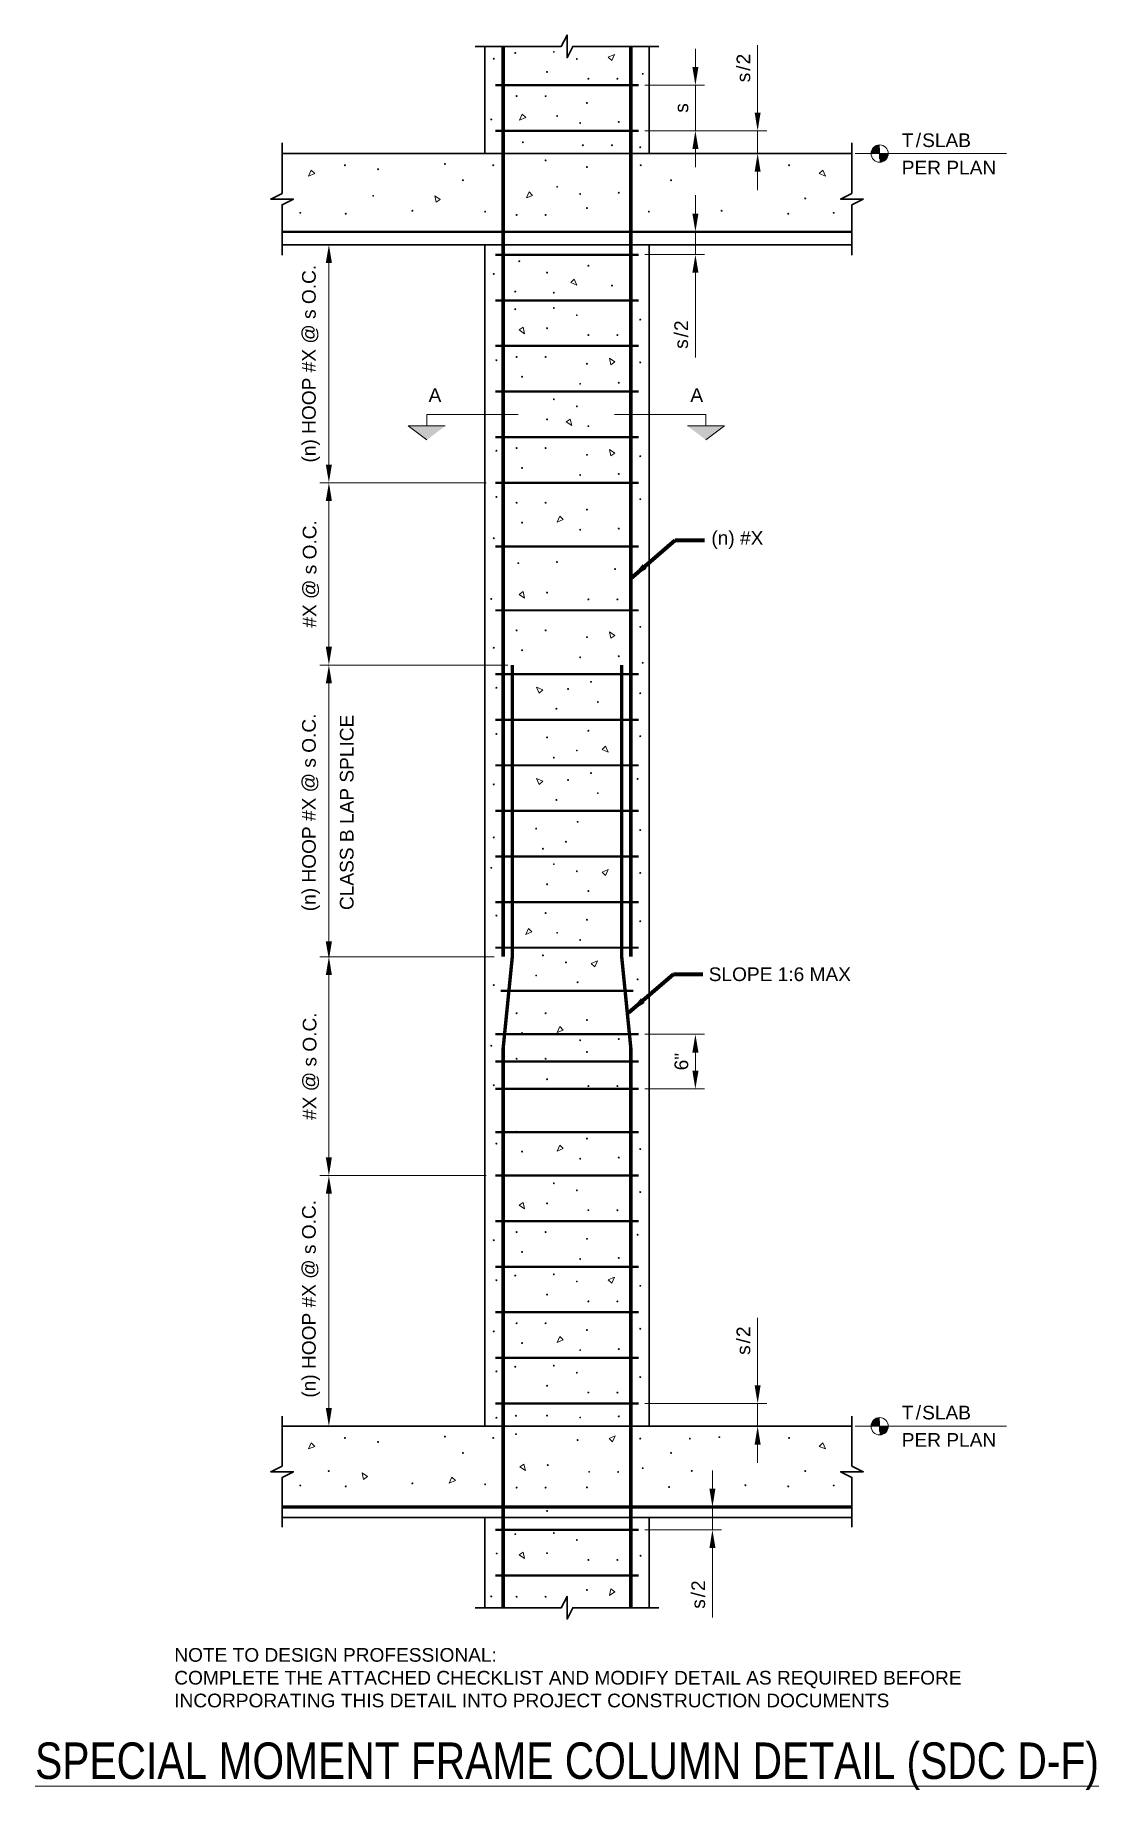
# Model space of a CAD drawing. Header units: inches. Extents: x -405 to -288, y 1584 to 1777.
import ezdxf

# ---------------------------------------------------------------- set-up
doc = ezdxf.new("R2010")
doc.units = ezdxf.units.IN
doc.header["$LTSCALE"] = 5
doc.header["$MEASUREMENT"] = 0
doc.linetypes.add('HIDDEN', pattern=[0.375, 0.25, -0.125])
for name, color, linetype, lineweight in [('S-ANNO-DIMS', 1, 'Continuous', 20), ('S-ANNO-TEXT', 7, 'Continuous', 20), ('S-DELT-PATT', 7, 'Continuous', 15), ('S-DETL', 3, 'Continuous', 30)]:
    doc.layers.add(name, color=color, linetype=linetype, lineweight=lineweight)
doc.styles.add('Romans', font='arial.ttf')
doc.dimstyles.get("Standard").update_dxf_attribs({"dimtxt": 0.18, "dimasz": 0.18, "dimexe": 0.18, "dimexo": 0.0625, "dimgap": 0.09, "dimtad": 0, "dimtih": 1, "dimtoh": 1, "dimdec": 4, "dimzin": 0, "dimdsep": 46, "dimtxsty": 'Standard', "dimcen": 0.09, "dimadec": 0, "dimazin": 0, "dimtfac": 1, "dimtdec": 4, "dimtofl": 0, "dimtmove": 0, "dimatfit": 3, "dimfxl": 1, "dimtolj": 1, "dimtzin": 0, "dimarcsym": 0})

msp = doc.modelspace()

# ---------------------------------------------------------------- texts
at = {"layer": 'S-ANNO-DIMS', "insert": (-370.6643633, 1691.529685), "char_height": 1.499999989, "attachment_point": 5, "rotation": 90, "style": 'Romans'}
msp.add_mtext('\\A1;CLASS B LAP SPLICE', dxfattribs=at)
at = {"layer": 'S-ANNO-TEXT', "style": 'Romans'}
msp.add_text('SLOPE 1:6 MAX', height=1.499999989, dxfattribs=at).set_placement((-330.9588374, 1673.0251593))
at = {"layer": 'S-ANNO-TEXT', "char_height": 1.499999989, "attachment_point": 4, "line_spacing_factor": 1.2, "style": 'Romans'}
for insert in [(-309.7758826, 1763.762704), (-309.7758826, 1624.1926256)]:
    msp.add_mtext('\\A1;{\\T1.2;T/}SLAB \\PPER PLAN', dxfattribs=dict(at, insert=insert))
at = {"layer": 'S-ANNO-TEXT', "linetype": 'Continuous', "char_height": 1.5, "style": 'Romans'}
for insert, attachment_point in [((-362.2744792, 1738.0524335), 1), ((-331.5731949, 1738.0565772), 3)]:
    msp.add_mtext('\\pxqc; A', dxfattribs=dict(at, insert=insert, attachment_point=attachment_point))
at = {"layer": 'S-ANNO-TEXT', "style": 'Romans'}
for s, insert, char_height, width, attachment_point in [('(n) #X', (-330.6656388, 1722.3839588), 1.49999999, 35.703847172, 1), ('{\\W0.8;\\LSPECIAL MOMENT FRAME COLUMN DETAIL (SDC D-F) }', (-346.5060873, 1589.5049314), 4, 137.346793997, 2)]:
    msp.add_mtext(s, dxfattribs=dict(at, insert=insert, char_height=char_height, width=width, attachment_point=attachment_point))
at = {"layer": 'S-ANNO-TEXT', "insert": (-389.5942521, 1599.8603202), "char_height": 1.499999989, "attachment_point": 1, "style": 'Romans'}
msp.add_mtext('NOTE TO DESIGN PROFESSIONAL: \\PCOMPLETE THE ATTACHED CHECKLIST AND MODIFY DETAIL AS REQUIRED BEFORE \\PINCORPORATING THIS DETAIL INTO PROJECT CONSTRUCTION DOCUMENTS', dxfattribs=at)

# ---------------------------------------------------------------- blocks, each defined once
blk = doc.blocks.new('*D0')
at = {"layer": 'Defpoints', "color": 0, "transparency": 16777216}
for p in [(-372.63, 1651.69), (-354.37, 1651.69), (-372.47, 1624.19)]:
    blk.add_point(p, dxfattribs=at)
at = {"layer": 'S-ANNO-DIMS', "transparency": 16777216}
for p, q in [((-355.37, 1651.69), (-373.63, 1651.69)), ((-372.63, 1626.19), (-372.63, 1649.69)), ((-373.47, 1624.19), (-373.63, 1624.19))]:
    blk.add_line(p, q, dxfattribs=at)
for points in [[(-372.97, 1649.69), (-372.3, 1649.69), (-372.63, 1651.69)], [(-372.97, 1626.19), (-372.3, 1626.19), (-372.63, 1624.19)]]:
    blk.add_solid(points, dxfattribs=at)
at = {"layer": 'S-ANNO-DIMS', "transparency": 16777216, "insert": (-374.6, 1638.17), "char_height": 1.5, "attachment_point": 5, "rotation": 90, "style": 'Romans'}
blk.add_mtext('\\A1;(n) HOOP #X @ s O.C.', dxfattribs=at)
blk = doc.blocks.new('*D1')
at = {"layer": 'Defpoints', "color": 0, "transparency": 16777216}
for p in [(-372.63, 1675.69), (-353.51, 1675.69), (-354.37, 1651.69)]:
    blk.add_point(p, dxfattribs=at)
at = {"layer": 'S-ANNO-DIMS', "transparency": 16777216}
for p, q in [((-354.51, 1675.69), (-373.63, 1675.69)), ((-372.63, 1653.69), (-372.63, 1673.69)), ((-355.37, 1651.69), (-373.63, 1651.69))]:
    blk.add_line(p, q, dxfattribs=at)
for points in [[(-372.97, 1673.69), (-372.3, 1673.69), (-372.63, 1675.69)], [(-372.97, 1653.69), (-372.3, 1653.69), (-372.63, 1651.69)]]:
    blk.add_solid(points, dxfattribs=at)
at = {"layer": 'S-ANNO-DIMS', "transparency": 16777216, "insert": (-374.6, 1663.69), "char_height": 1.5, "attachment_point": 5, "rotation": 90, "style": 'Romans'}
blk.add_mtext('\\A1;#X @ s O.C.', dxfattribs=at)
blk = doc.blocks.new('*D4')
at = {"layer": 'Defpoints', "color": 0, "transparency": 16777216}
for p in [(-372.63, 1727.69), (-354.37, 1727.69), (-352.01, 1707.69)]:
    blk.add_point(p, dxfattribs=at)
at = {"layer": 'S-ANNO-DIMS', "transparency": 16777216}
for p, q in [((-355.37, 1727.69), (-373.63, 1727.69)), ((-372.63, 1709.69), (-372.63, 1725.69)), ((-353.01, 1707.69), (-373.63, 1707.69))]:
    blk.add_line(p, q, dxfattribs=at)
for points in [[(-372.97, 1725.69), (-372.3, 1725.69), (-372.63, 1727.69)], [(-372.97, 1709.69), (-372.3, 1709.69), (-372.63, 1707.69)]]:
    blk.add_solid(points, dxfattribs=at)
at = {"layer": 'S-ANNO-DIMS', "transparency": 16777216, "insert": (-374.6, 1717.69), "char_height": 1.5, "attachment_point": 5, "rotation": 90, "style": 'Romans'}
blk.add_mtext('\\A1;#X @ s O.C.', dxfattribs=at)
blk = doc.blocks.new('*D5')
at = {"layer": 'Defpoints', "color": 0, "transparency": 16777216}
for p in [(-372.63, 1707.69), (-352.01, 1707.69), (-372.63, 1675.37)]:
    blk.add_point(p, dxfattribs=at)
at = {"layer": 'S-ANNO-DIMS', "transparency": 16777216}
for p, q in [((-353.01, 1707.69), (-373.63, 1707.69)), ((-372.63, 1677.37), (-372.63, 1705.69))]:
    blk.add_line(p, q, dxfattribs=at)
for points in [[(-372.97, 1705.69), (-372.3, 1705.69), (-372.63, 1707.69)], [(-372.97, 1677.37), (-372.3, 1677.37), (-372.63, 1675.37)]]:
    blk.add_solid(points, dxfattribs=at)
at = {"layer": 'S-ANNO-DIMS', "transparency": 16777216, "insert": (-374.6, 1691.53), "char_height": 1.5, "attachment_point": 5, "rotation": 90, "style": 'Romans'}
blk.add_mtext('\\A1;(n) HOOP #X @ s O.C.', dxfattribs=at)
blk = doc.blocks.new('*D3')
at = {"layer": 'Defpoints', "color": 0, "transparency": 16777216}
for p in [(-372.63, 1753.8), (-372.63, 1753.8), (-354.37, 1727.69)]:
    blk.add_point(p, dxfattribs=at)
at = {"layer": 'S-ANNO-DIMS', "transparency": 16777216}
for p, q in [((-372.63, 1729.69), (-372.63, 1751.8)), ((-355.37, 1727.69), (-373.63, 1727.69))]:
    blk.add_line(p, q, dxfattribs=at)
for points in [[(-372.97, 1751.8), (-372.3, 1751.8), (-372.63, 1753.8)], [(-372.97, 1729.69), (-372.3, 1729.69), (-372.63, 1727.69)]]:
    blk.add_solid(points, dxfattribs=at)
at = {"layer": 'S-ANNO-DIMS', "transparency": 16777216, "insert": (-374.6, 1740.75), "char_height": 1.5, "attachment_point": 5, "rotation": 90, "style": 'Romans'}
blk.add_mtext('\\A1;(n) HOOP #X @ s O.C.', dxfattribs=at)
blk = doc.blocks.new('*D2')
at = {"layer": 'Defpoints', "color": 0, "transparency": 16777216}
for p in [(-338.98, 1626.69), (-325.59, 1626.69), (-326.05, 1624.19)]:
    blk.add_point(p, dxfattribs=at)
at = {"layer": 'S-ANNO-DIMS', "transparency": 16777216}
for p, q in [((-325.59, 1628.69), (-325.59, 1636.07)), ((-337.98, 1626.69), (-324.59, 1626.69)), ((-325.59, 1624.19), (-325.59, 1626.69)), ((-325.05, 1624.19), (-324.59, 1624.19)), ((-325.59, 1622.19), (-325.59, 1620.19))]:
    blk.add_line(p, q, dxfattribs=at)
for points in [[(-325.92, 1628.69), (-325.26, 1628.69), (-325.59, 1626.69)], [(-325.92, 1622.19), (-325.26, 1622.19), (-325.59, 1624.19)]]:
    blk.add_solid(points, dxfattribs=at)
at = {"layer": 'S-ANNO-DIMS', "transparency": 16777216, "insert": (-327.14, 1633.58), "char_height": 1.5, "attachment_point": 5, "rotation": 90, "style": 'Romans'}
blk.add_mtext('\\A1;{\\T1.2;s/}2', dxfattribs=at)
blk = doc.blocks.new('*D6')
at = {"layer": 'Defpoints', "color": 0, "transparency": 16777216}
for p in [(-338.98, 1667.19), (-332.42, 1667.19), (-338.98, 1661.19)]:
    blk.add_point(p, dxfattribs=at)
at = {"layer": 'S-ANNO-DIMS', "transparency": 16777216}
for p, q in [((-337.98, 1667.19), (-331.42, 1667.19)), ((-332.42, 1663.19), (-332.42, 1665.19)), ((-337.98, 1661.19), (-331.42, 1661.19))]:
    blk.add_line(p, q, dxfattribs=at)
for points in [[(-332.75, 1665.19), (-332.08, 1665.19), (-332.42, 1667.19)], [(-332.75, 1663.19), (-332.08, 1663.19), (-332.42, 1661.19)]]:
    blk.add_solid(points, dxfattribs=at)
at = {"layer": 'S-ANNO-DIMS', "transparency": 16777216, "insert": (-333.95, 1664.19), "char_height": 1.5, "attachment_point": 5, "rotation": 90, "style": 'Romans'}
blk.add_mtext('\\A1;6"', dxfattribs=at)
blk = doc.blocks.new('*D10')
at = {"layer": 'Defpoints', "color": 0, "transparency": 16777216}
for p in [(-330.55, 1615.33), (-326.05, 1615.33), (-338.98, 1612.83)]:
    blk.add_point(p, dxfattribs=at)
at = {"layer": 'S-ANNO-DIMS', "transparency": 16777216}
for p, q in [((-330.55, 1617.33), (-330.55, 1619.33)), ((-330.55, 1615.33), (-330.55, 1612.83)), ((-337.98, 1612.83), (-329.55, 1612.83)), ((-330.55, 1610.83), (-330.55, 1603.23))]:
    blk.add_line(p, q, dxfattribs=at)
for points in [[(-330.88, 1617.33), (-330.22, 1617.33), (-330.55, 1615.33)], [(-330.88, 1610.83), (-330.22, 1610.83), (-330.55, 1612.83)]]:
    blk.add_solid(points, dxfattribs=at)
at = {"layer": 'S-ANNO-DIMS', "transparency": 16777216, "insert": (-332.1, 1605.73), "char_height": 1.5, "attachment_point": 5, "rotation": 90, "style": 'Romans'}
blk.add_mtext('\\A1;{\\T1.2;s/}2', dxfattribs=at)
blk = doc.blocks.new('*D7')
at = {"layer": 'Defpoints', "color": 0, "transparency": 16777216}
for p in [(-332.42, 1755.22), (-331.02, 1755.22), (-338.98, 1752.72)]:
    blk.add_point(p, dxfattribs=at)
at = {"layer": 'S-ANNO-DIMS', "transparency": 16777216}
for p, q in [((-332.42, 1757.22), (-332.42, 1759.22)), ((-332.42, 1755.22), (-332.42, 1752.72)), ((-337.98, 1752.72), (-331.42, 1752.72)), ((-332.42, 1750.72), (-332.42, 1741.44))]:
    blk.add_line(p, q, dxfattribs=at)
for points in [[(-332.75, 1757.22), (-332.08, 1757.22), (-332.42, 1755.22)], [(-332.75, 1750.72), (-332.08, 1750.72), (-332.42, 1752.72)]]:
    blk.add_solid(points, dxfattribs=at)
at = {"layer": 'S-ANNO-DIMS', "transparency": 16777216, "insert": (-333.97, 1743.94), "char_height": 1.5, "attachment_point": 5, "rotation": 90, "style": 'Romans'}
blk.add_mtext('\\A1;{\\T1.2;s/}2', dxfattribs=at)
blk = doc.blocks.new('*D8')
at = {"layer": 'Defpoints', "color": 0, "transparency": 16777216}
for p in [(-338.98, 1766.3), (-325.59, 1766.3), (-333.16, 1763.8)]:
    blk.add_point(p, dxfattribs=at)
at = {"layer": 'S-ANNO-DIMS', "transparency": 16777216}
for p, q in [((-325.59, 1768.3), (-325.59, 1775.68)), ((-337.98, 1766.3), (-324.59, 1766.3)), ((-325.59, 1763.8), (-325.59, 1766.3)), ((-325.59, 1761.8), (-325.59, 1759.8))]:
    blk.add_line(p, q, dxfattribs=at)
for points in [[(-325.92, 1768.3), (-325.26, 1768.3), (-325.59, 1766.3)], [(-325.92, 1761.8), (-325.26, 1761.8), (-325.59, 1763.8)]]:
    blk.add_solid(points, dxfattribs=at)
at = {"layer": 'S-ANNO-DIMS', "transparency": 16777216, "insert": (-327.14, 1773.18), "char_height": 1.5, "attachment_point": 5, "rotation": 90, "style": 'Romans'}
blk.add_mtext('\\A1;{\\T1.2;s/}2', dxfattribs=at)
blk = doc.blocks.new('*D9')
at = {"layer": 'Defpoints', "color": 0, "transparency": 16777216}
for p in [(-338.98, 1771.3), (-332.42, 1771.3), (-338.98, 1766.3)]:
    blk.add_point(p, dxfattribs=at)
at = {"layer": 'S-ANNO-DIMS', "transparency": 16777216}
for p, q in [((-332.42, 1773.3), (-332.42, 1775.3)), ((-337.98, 1771.3), (-331.42, 1771.3)), ((-332.42, 1766.3), (-332.42, 1771.3)), ((-337.98, 1766.3), (-331.42, 1766.3)), ((-332.42, 1764.3), (-332.42, 1762.3))]:
    blk.add_line(p, q, dxfattribs=at)
for points in [[(-332.75, 1773.3), (-332.08, 1773.3), (-332.42, 1771.3)], [(-332.75, 1764.3), (-332.08, 1764.3), (-332.42, 1766.3)]]:
    blk.add_solid(points, dxfattribs=at)
at = {"layer": 'S-ANNO-DIMS', "transparency": 16777216, "insert": (-333.94, 1768.8), "char_height": 1.5, "attachment_point": 5, "rotation": 90, "style": 'Romans'}
blk.add_mtext('\\A1;s', dxfattribs=at)

# ---------------------------------------------------------------- dimensions: what is measured, and where the dimension line sits
at = {"layer": 'S-ANNO-DIMS'}
for base, p1, p2, text, override, picture, middle in [((-325.5903453, 1766.2981552), (-333.1564926, 1763.7981552), (-338.9769309, 1766.2981552), '{\\T1.2;s/}2', {"dimscale": 16, "dimtxt": 0.09375, "dimasz": 0.125, "dimexe": 0.0625, "dimgap": 0.0625, "dimtih": 0, "dimtoh": 0, "dimdec": 5, "dimlfac": 1, "dimrnd": 0.03125, "dimzin": 7, "dimlunit": 4, "dimtxsty": 'Romans', "dimsah": 1, "dimcen": 0.125, "dimse1": 1, "dimse2": 0, "dimclrd": 256, "dimclre": 256, "dimclrt": 256, "dimadec": 4, "dimtdec": 5, "dimtofl": 1, "dimtvp": 1, "dimfrac": 2, "dimtzin": 3, "dimlwd": 65535, "dimlwe": 65535}, '*D8', (-325.5903453, 1773.1828755)), ((-332.4169609, 1771.2981552), (-338.9769309, 1766.2981552), (-338.9769309, 1771.2981552), 's', {"dimscale": 16, "dimtxt": 0.09375, "dimasz": 0.125, "dimexe": 0.0625, "dimgap": 0.0625, "dimtih": 0, "dimtoh": 0, "dimdec": 5, "dimlfac": 1, "dimrnd": 0.03125, "dimzin": 7, "dimlunit": 4, "dimtxsty": 'Romans', "dimsah": 1, "dimcen": 0.125, "dimclrd": 256, "dimclre": 256, "dimclrt": 256, "dimadec": 4, "dimtdec": 5, "dimtofl": 1, "dimtvp": 1, "dimfrac": 2, "dimtzin": 3, "dimlwd": 65535, "dimlwe": 65535}, '*D9', (-332.4169609, 1768.7981552)), ((-332.4169609, 1755.2152658), (-338.9769309, 1752.7152658), (-331.0160611, 1755.2152658), '{\\T1.2;s/}2', {"dimscale": 16, "dimtxt": 0.09375, "dimasz": 0.125, "dimexe": 0.0625, "dimgap": 0.0625, "dimtih": 0, "dimtoh": 0, "dimdec": 5, "dimlfac": 1, "dimrnd": 0.03125, "dimzin": 7, "dimlunit": 4, "dimtxsty": 'Romans', "dimsah": 1, "dimcen": 0.125, "dimse2": 1, "dimclrd": 256, "dimclre": 256, "dimclrt": 256, "dimadec": 4, "dimtdec": 5, "dimtofl": 1, "dimtvp": 1, "dimfrac": 2, "dimtzin": 3, "dimlwd": 65535, "dimlwe": 65535}, '*D7', (-332.4169609, 1743.9360751)), ((-372.6329853, 1753.7981552), (-354.3685772, 1727.6926256), (-372.6329853, 1753.7981552), '(n) HOOP #X @ s O.C.', {"dimscale": 16, "dimtxt": 0.09375, "dimasz": 0.125, "dimexe": 0.0625, "dimgap": 0.0625, "dimtih": 0, "dimtoh": 0, "dimdec": 5, "dimlfac": 1, "dimrnd": 0.03125, "dimzin": 7, "dimlunit": 4, "dimtxsty": 'Romans', "dimsah": 1, "dimcen": 0.125, "dimclrd": 256, "dimclre": 256, "dimclrt": 256, "dimadec": 4, "dimtdec": 5, "dimtofl": 1, "dimtvp": 1, "dimfrac": 2, "dimtzin": 3, "dimlwd": 65535, "dimlwe": 65535}, '*D3', (-372.6329853, 1740.7453904)), ((-372.6329853, 1727.6926256), (-352.0060873, 1707.6926256), (-354.3685772, 1727.6926256), '#X @ s O.C.', {"dimscale": 16, "dimtxt": 0.09375, "dimasz": 0.125, "dimexe": 0.0625, "dimgap": 0.0625, "dimtih": 0, "dimtoh": 0, "dimdec": 5, "dimlfac": 1, "dimrnd": 0.03125, "dimzin": 7, "dimlunit": 4, "dimtxsty": 'Romans', "dimsah": 1, "dimcen": 0.125, "dimclrd": 256, "dimclre": 256, "dimclrt": 256, "dimadec": 4, "dimtdec": 5, "dimtofl": 1, "dimtvp": 1, "dimfrac": 2, "dimtzin": 3, "dimlwd": 65535, "dimlwe": 65535}, '*D4', (-372.6329853, 1717.6926256)), ((-372.6329853, 1707.6926256), (-372.6329853, 1675.3667443), (-352.0060873, 1707.6926256), '(n) HOOP #X @ s O.C.', {"dimscale": 16, "dimtxt": 0.09375, "dimasz": 0.125, "dimexe": 0.0625, "dimgap": 0.0625, "dimtih": 0, "dimtoh": 0, "dimdec": 5, "dimlfac": 1, "dimrnd": 0.03125, "dimzin": 7, "dimlunit": 4, "dimtxsty": 'Romans', "dimsah": 1, "dimcen": 0.125, "dimclrd": 256, "dimclre": 256, "dimclrt": 256, "dimadec": 4, "dimtdec": 5, "dimtofl": 1, "dimtvp": 1, "dimfrac": 2, "dimtzin": 3, "dimlwd": 65535, "dimlwe": 65535}, '*D5', (-372.6329853, 1691.529685)), ((-372.6329853, 1675.6926256), (-354.3685772, 1651.6926256), (-353.5060873, 1675.6926256), '#X @ s O.C.', {"dimscale": 16, "dimtxt": 0.09375, "dimasz": 0.125, "dimexe": 0.0625, "dimgap": 0.0625, "dimtih": 0, "dimtoh": 0, "dimdec": 5, "dimlfac": 1, "dimrnd": 0.03125, "dimzin": 7, "dimlunit": 4, "dimtxsty": 'Romans', "dimsah": 1, "dimcen": 0.125, "dimclrd": 256, "dimclre": 256, "dimclrt": 256, "dimadec": 4, "dimtdec": 5, "dimtofl": 1, "dimtvp": 1, "dimfrac": 2, "dimtzin": 3, "dimlwd": 65535, "dimlwe": 65535}, '*D1', (-372.6329853, 1663.6926256)), ((-332.4169609, 1667.1926256), (-338.9769309, 1661.1926256), (-338.9769309, 1667.1926256), '6"', {"dimscale": 16, "dimtxt": 0.09375, "dimasz": 0.125, "dimexe": 0.0625, "dimgap": 0.0625, "dimtih": 0, "dimtoh": 0, "dimdec": 5, "dimlfac": 1, "dimrnd": 0.03125, "dimzin": 7, "dimlunit": 4, "dimtxsty": 'Romans', "dimsah": 1, "dimcen": 0.125, "dimclrd": 256, "dimclre": 256, "dimclrt": 256, "dimadec": 4, "dimtdec": 5, "dimtofl": 1, "dimtvp": 1, "dimfrac": 2, "dimtzin": 3, "dimlwd": 65535, "dimlwe": 65535}, '*D6', (-332.4169609, 1664.1926256)), ((-372.6329853, 1651.6926256), (-372.4663187, 1624.1926256), (-354.3685772, 1651.6926256), '(n) HOOP #X @ s O.C.', {"dimscale": 16, "dimtxt": 0.09375, "dimasz": 0.125, "dimexe": 0.0625, "dimgap": 0.0625, "dimtih": 0, "dimtoh": 0, "dimdec": 5, "dimlfac": 1, "dimrnd": 0.03125, "dimzin": 7, "dimlunit": 4, "dimtxsty": 'Romans', "dimsah": 1, "dimcen": 0.125, "dimclrd": 256, "dimclre": 256, "dimclrt": 256, "dimadec": 4, "dimtdec": 5, "dimtofl": 1, "dimtvp": 1, "dimfrac": 2, "dimtzin": 3, "dimlwd": 65535, "dimlwe": 65535}, '*D0', (-372.6329853, 1638.171838)), ((-325.5903453, 1626.6926256), (-326.0501731, 1624.1926256), (-338.9769309, 1626.6926256), '{\\T1.2;s/}2', {"dimscale": 16, "dimtxt": 0.09375, "dimasz": 0.125, "dimexe": 0.0625, "dimgap": 0.0625, "dimtih": 0, "dimtoh": 0, "dimdec": 5, "dimlfac": 1, "dimrnd": 0.03125, "dimzin": 7, "dimlunit": 4, "dimtxsty": 'Romans', "dimsah": 1, "dimcen": 0.125, "dimclrd": 256, "dimclre": 256, "dimclrt": 256, "dimadec": 4, "dimtdec": 5, "dimtofl": 1, "dimtvp": 1, "dimfrac": 2, "dimtzin": 3, "dimlwd": 65535, "dimlwe": 65535}, '*D2', (-325.5903453, 1633.5773459)), ((-330.5511969, 1615.3251691), (-338.9769309, 1612.8251691), (-326.0501731, 1615.3251691), '{\\T1.2;s/}2', {"dimscale": 16, "dimtxt": 0.09375, "dimasz": 0.125, "dimexe": 0.0625, "dimgap": 0.0625, "dimtih": 0, "dimtoh": 0, "dimdec": 5, "dimlfac": 1, "dimrnd": 0.03125, "dimzin": 7, "dimlunit": 4, "dimtxsty": 'Romans', "dimsah": 1, "dimcen": 0.125, "dimse2": 1, "dimclrd": 256, "dimclre": 256, "dimclrt": 256, "dimadec": 4, "dimtdec": 5, "dimtofl": 1, "dimtvp": 1, "dimfrac": 2, "dimtzin": 3, "dimlwd": 65535, "dimlwe": 65535}, '*D10', (-330.5511969, 1605.7265084))]:
    dim = msp.add_linear_dim(base=base, p1=p1, p2=p2, angle=90, text=text, dimstyle='Standard', override=override, dxfattribs=at)
    dim.commit()
    dim.dimension.update_dxf_attribs({"geometry": picture, "text_midpoint": middle, "dimtype": 128})

# ---------------------------------------------------------------- hatches: boundary and pattern name
at = {"layer": 'S-ANNO-TEXT'}
h = msp.add_hatch(color=256, dxfattribs=at)
h.dxf.hatch_style = 1
edge = h.paths.add_edge_path()
edge.add_arc((-312.2055192, 1763.7981552), 0.945832, 90, 180)
edge.add_line((-313.1513511, 1763.7981552), (-312.2055192, 1763.7981552))
edge.add_line((-312.2055192, 1763.7981552), (-312.2055192, 1764.7439872))
edge = h.paths.add_edge_path()
edge.add_line((-312.2055192, 1763.7981552), (-312.2055192, 1762.8523233))
edge.add_arc((-312.2055192, 1763.7981552), 0.945832, 270, 360)
edge.add_line((-311.2596872, 1763.7981552), (-312.2055192, 1763.7981552))
h = msp.add_hatch(color=256, dxfattribs=at)
h.dxf.hatch_style = 1
h.paths.add_polyline_path([(-361.8985597, 1732.3815047), (-359.8676906, 1733.9147385), (-363.9294287, 1733.9147385)])
h = msp.add_hatch(color=256, dxfattribs=at)
h.dxf.hatch_style = 1
edge = h.paths.add_edge_path()
edge.add_arc((-312.2055192, 1624.1926256), 0.945832, 90, 180)
edge.add_line((-313.1513511, 1624.1926256), (-312.2055192, 1624.1926256))
edge.add_line((-312.2055192, 1624.1926256), (-312.2055192, 1625.1384576))
edge = h.paths.add_edge_path()
edge.add_line((-312.2055192, 1624.1926256), (-312.2055192, 1623.2467937))
edge.add_arc((-312.2055192, 1624.1926256), 0.945832, 270, 360)
edge.add_line((-311.2596872, 1624.1926256), (-312.2055192, 1624.1926256))
at = {"layer": 'S-DELT-PATT'}
h = msp.add_hatch(color=256, dxfattribs=at)
h.dxf.hatch_style = 1
h.paths.add_polyline_path([(-331.2579105, 1732.3815047), (-333.2887796, 1733.9147385), (-329.2270414, 1733.9147385)])

# ---------------------------------------------------------------- linework, layer by layer
at = {"layer": 'S-ANNO-TEXT'}
for p, q in [((-314.8783833, 1763.7981552), (-298.2711078, 1763.7981552)), ((-312.2055192, 1763.2225718), (-312.2055192, 1764.3737387)), ((-361.8985597, 1735.1926256), (-351.8694725, 1735.1926256)), ((-361.8985597, 1733.9147385), (-361.8985597, 1735.1926256)), ((-363.9294287, 1733.9147385), (-359.8676906, 1733.9147385)), ((-363.9294287, 1733.9147385), (-361.8985597, 1732.3815047)), ((-363.9294287, 1733.9147385), (-361.8985597, 1732.3815047)), ((-312.2055192, 1623.6170422), (-312.2055192, 1624.7682091)), ((-314.8783833, 1624.1926256), (-298.2711078, 1624.1926256))]:
    msp.add_line(p, q, dxfattribs=at)
for centre in [(-312.2055192, 1763.7981552), (-312.2055192, 1624.1926256)]:
    msp.add_circle(centre, 0.945832, dxfattribs=at)
at = {"layer": 'S-DELT-PATT'}
for p, q in [((-341.2869976, 1735.1926256), (-331.2579105, 1735.1926256)), ((-331.2579105, 1733.9147385), (-331.2579105, 1735.1926256)), ((-329.2270414, 1733.9147385), (-333.2887796, 1733.9147385)), ((-329.2270414, 1733.9147385), (-331.2579105, 1732.3815047)), ((-329.2270414, 1733.9147385), (-331.2579105, 1732.3815047))]:
    msp.add_line(p, q, dxfattribs=at)
at = {"layer": 'S-DELT-PATT', "flags": 128}
for points in [[(-352.1371646, 1774.836079, 1), (-352.2408446, 1774.836079, 1)], [(-347.900657, 1774.9606173, 1), (-348.004337, 1774.9606173, 1)], [(-354.497166, 1774.1980892, -1), (-354.600846, 1774.1980892, -1)], [(-345.3774441, 1774.1822554, 1), (-345.4811241, 1774.1822554, 1)], [(-348.6482764, 1772.7500717, 1), (-348.7519564, 1772.7500717, 1)], [(-344.1060235, 1772.0074129, 1), (-344.2097035, 1772.0074129, 1)], [(-340.9228806, 1772.0028458, 1), (-341.0265606, 1772.0028458, 1)], [(-338.1512521, 1772.5426766, -1), (-338.2549321, 1772.5426766, -1)], [(-352.089294, 1770.1007828, 1), (-351.985614, 1770.1007828, 1)], [(-348.9061512, 1770.0962157, 1), (-348.8024712, 1770.0962157, 1)], [(-344.3638983, 1769.3535569, 1), (-344.2602183, 1769.3535569, 1)], [(-354.8609226, 1767.5426766, 1), (-354.7572426, 1767.5426766, 1)], [(-347.6347306, 1767.9213733, 1), (-347.5310506, 1767.9213733, 1)], [(-345.1115177, 1767.1430113, 1), (-345.0078377, 1767.1430113, 1)], [(-340.8750101, 1767.2675496, 1), (-340.7713301, 1767.2675496, 1)], [(-351.4045718, 1765.0451682, -1), (-351.3008918, 1765.0451682, -1)], [(-344.7064991, 1764.7124054, 1), (-344.8101791, 1764.7124054, 1)], [(-341.5233563, 1764.7078384, 1), (-341.6270363, 1764.7078384, 1)], [(-338.5150087, 1764.4913157, 1), (-338.4113287, 1764.4913157, 1)], [(-370.9238156, 1762.519581, 1), (-370.8201356, 1762.519581, 1)], [(-367.2834923, 1762.0766436, 1), (-367.1798123, 1762.0766436, 1)], [(-359.9481831, 1762.6631506, 1), (-359.8445031, 1762.6631506, 1)], [(-354.6531468, 1762.519581, 1), (-354.5494668, 1762.519581, 1)], [(-348.9061512, 1763.0546405, 1), (-348.8024712, 1763.0546405, 1)], [(-344.3638983, 1762.3119817, 1), (-344.2602183, 1762.3119817, 1)], [(-338.3590279, 1762.519581, -1), (-338.4627079, 1762.519581, -1)], [(-322.0883591, 1762.519581, -1), (-322.1920391, 1762.519581, -1)], [(-357.9769202, 1760.8743832, 1), (-357.8732402, 1760.8743832, 1)], [(-347.6347306, 1760.1490755, 1), (-347.5310506, 1760.1490755, 1)], [(-345.1115177, 1759.3707136, 1), (-345.0078377, 1759.3707136, 1)], [(-340.8750101, 1759.4952519, 1), (-340.7713301, 1759.4952519, 1)], [(-335.0352545, 1760.8743832, -1), (-335.1389345, 1760.8743832, -1)], [(-367.8249809, 1759.1613393, 1), (-367.7213009, 1759.1613393, 1)], [(-363.5165458, 1757.5207155, 1), (-363.4128658, 1757.5207155, 1)], [(-355.5394863, 1757.4257988, 1), (-355.4358063, 1757.4257988, 1)], [(-344.3638983, 1757.8157274, -1), (-344.2602183, 1757.8157274, -1)], [(-337.4726884, 1757.4257988, -1), (-337.5763684, 1757.4257988, -1)], [(-329.4956289, 1757.5207155, -1), (-329.5993089, 1757.5207155, -1)], [(-320.31568, 1758.8811648, -1), (-320.41936, 1758.8811648, -1)], [(-375.8303415, 1757.2992468, 1), (-375.7266615, 1757.2992468, 1)], [(-370.8288506, 1757.20433, 1), (-370.7251706, 1757.20433, 1)], [(-352.089294, 1757.0685015, -1), (-351.985614, 1757.0685015, -1)], [(-348.9061512, 1757.0730686, -1), (-348.8024712, 1757.0730686, -1)], [(-322.1833241, 1757.20433, -1), (-322.2870041, 1757.20433, -1)], [(-317.1818331, 1757.2992468, -1), (-317.2855131, 1757.2992468, -1)], [(-351.7890562, 1751.9899715, -1), (-351.6853762, 1751.9899715, -1)], [(-354.497166, 1750.5925596, -1), (-354.600846, 1750.5925596, -1)], [(-348.6482764, 1750.7480273, -1), (-348.7519564, 1750.7480273, -1)], [(-344.1060235, 1751.4906861, -1), (-344.2097035, 1751.4906861, -1)], [(-352.1371646, 1748.66202, -1), (-352.2408446, 1748.66202, -1)], [(-347.900657, 1748.5374817, -1), (-348.004337, 1748.5374817, -1)], [(-341.5246227, 1749.3158437, -1), (-341.6283027, 1749.3158437, -1)], [(-352.1371646, 1746.7232312, 1), (-352.2408446, 1746.7232312, 1)], [(-347.900657, 1746.8477695, 1), (-348.004337, 1746.8477695, 1)], [(-345.3774441, 1746.0694076, 1), (-345.4811241, 1746.0694076, 1)], [(-348.6482764, 1744.637224, 1), (-348.7519564, 1744.637224, 1)], [(-338.5150087, 1745.5925596, 1), (-338.4113287, 1745.5925596, 1)], [(-344.1060235, 1743.8945651, 1), (-344.2097035, 1743.8945651, 1)], [(-340.9228806, 1743.8899981, 1), (-341.0265606, 1743.8899981, 1)], [(-354.3088273, 1741.1287041, 1), (-354.2051473, 1741.1287041, 1)], [(-352.089294, 1741.4952532, 1), (-351.985614, 1741.4952532, 1)], [(-348.9061512, 1741.4906861, 1), (-348.8024712, 1741.4906861, 1)], [(-344.3638983, 1740.7480273, 1), (-344.2602183, 1740.7480273, 1)], [(-338.5150087, 1740.8857861, 1), (-338.4113287, 1740.8857861, 1)], [(-351.487552, 1739.3158437, 1), (-351.383872, 1739.3158437, 1)], [(-345.1115177, 1738.5374817, 1), (-345.0078377, 1738.5374817, 1)], [(-340.8750101, 1738.66202, 1), (-340.7713301, 1738.66202, 1)], [(-347.900657, 1736.8477695, 1), (-348.004337, 1736.8477695, 1)], [(-348.6482764, 1734.637224, 1), (-348.7519564, 1734.637224, 1)], [(-345.3774441, 1736.0694076, 1), (-345.4811241, 1736.0694076, 1)], [(-344.1060235, 1733.8945651, 1), (-344.2097035, 1733.8945651, 1)], [(-354.3088273, 1731.2034855, 1), (-354.2051473, 1731.2034855, 1)], [(-352.089294, 1731.4952532, 1), (-351.985614, 1731.4952532, 1)], [(-348.9061512, 1731.4906861, 1), (-348.8024712, 1731.4906861, 1)], [(-344.3638983, 1730.7480273, 1), (-344.2602183, 1730.7480273, 1)], [(-338.5150087, 1730.5925596, 1), (-338.4113287, 1730.5925596, 1)], [(-351.487552, 1729.3158437, 1), (-351.383872, 1729.3158437, 1)], [(-345.1115177, 1728.5374817, 1), (-345.0078377, 1728.5374817, 1)], [(-340.8750101, 1728.66202, 1), (-340.7713301, 1728.66202, 1)], [(-354.3088273, 1726.1287041, 1), (-354.2051473, 1726.1287041, 1)], [(-352.089294, 1725.4952532, 1), (-351.985614, 1725.4952532, 1)], [(-348.9061512, 1725.4906861, 1), (-348.8024712, 1725.4906861, 1)], [(-344.3638983, 1724.7480273, 1), (-344.2602183, 1724.7480273, 1)], [(-338.5150087, 1725.8857861, 1), (-338.4113287, 1725.8857861, 1)], [(-351.487552, 1723.3158437, 1), (-351.383872, 1723.3158437, 1)], [(-354.497166, 1721.5925596, -1), (-354.600846, 1721.5925596, -1)], [(-345.1115177, 1722.5374817, 1), (-345.0078377, 1722.5374817, 1)], [(-340.8750101, 1722.66202, 1), (-340.7713301, 1722.66202, 1)], [(-347.5635255, 1718.9915947, 1), (-347.6672055, 1718.9915947, 1)], [(-351.8000331, 1718.8670564, 1), (-351.9037131, 1718.8670564, 1)], [(-341.1874912, 1718.2132328, 1), (-341.2911712, 1718.2132328, 1)], [(-348.6482764, 1715.6343625, 1), (-348.7519564, 1715.6343625, 1)], [(-354.8609226, 1714.937147, 1), (-354.7572426, 1714.937147, 1)], [(-344.1060235, 1714.8917036, 1), (-344.2097035, 1714.8917036, 1)], [(-340.9228806, 1714.8871365, 1), (-341.0265606, 1714.8871365, 1)], [(-352.089294, 1711.4952532, 1), (-351.985614, 1711.4952532, 1)], [(-348.9061512, 1711.4906861, 1), (-348.8024712, 1711.4906861, 1)], [(-338.5150087, 1711.8857861, 1), (-338.4113287, 1711.8857861, 1)], [(-354.497166, 1709.5925596, -1), (-354.600846, 1709.5925596, -1)], [(-351.487552, 1709.3158437, 1), (-351.383872, 1709.3158437, 1)], [(-344.3638983, 1710.7480273, 1), (-344.2602183, 1710.7480273, 1)], [(-345.1115177, 1708.5374817, 1), (-345.0078377, 1708.5374817, 1)], [(-340.8750101, 1708.66202, 1), (-340.7713301, 1708.66202, 1)], [(-338.1512521, 1707.937147, -1), (-338.2549321, 1707.937147, -1)], [(-343.923025, 1705.8477695, -1), (-343.819345, 1705.8477695, -1)], [(-354.3088273, 1705.2034855, 1), (-354.2051473, 1705.2034855, 1)], [(-346.4462379, 1705.0694076, -1), (-346.3425579, 1705.0694076, -1)], [(-343.0717256, 1703.637224, 1), (-343.1754056, 1703.637224, 1)], [(-338.5150087, 1704.5925596, 1), (-338.4113287, 1704.5925596, 1)], [(-347.7176585, 1702.8945651, -1), (-347.6139785, 1702.8945651, -1)], [(-354.3088273, 1700.1287041, 1), (-354.2051473, 1700.1287041, 1)], [(-348.6482764, 1699.7480273, -1), (-348.7519564, 1699.7480273, -1)], [(-344.1060235, 1700.4906861, -1), (-344.2097035, 1700.4906861, -1)], [(-338.5150087, 1699.8857861, 1), (-338.4113287, 1699.8857861, 1)], [(-345.3774441, 1698.3158437, -1), (-345.4811241, 1698.3158437, -1)], [(-347.900657, 1697.5374817, -1), (-348.004337, 1697.5374817, -1)], [(-343.923025, 1695.8477695, -1), (-343.819345, 1695.8477695, -1)], [(-354.497166, 1694.5925596, -1), (-354.600846, 1694.5925596, -1)], [(-346.4462379, 1695.0694076, -1), (-346.3425579, 1695.0694076, -1)], [(-338.7033474, 1695.2034855, -1), (-338.8070274, 1695.2034855, -1)], [(-347.7176585, 1692.8945651, -1), (-347.6139785, 1692.8945651, -1)], [(-343.0717256, 1693.637224, 1), (-343.1754056, 1693.637224, 1)], [(-345.2945162, 1690.4906861, -1), (-345.3981962, 1690.4906861, -1)], [(-354.497166, 1688.7926917, 1), (-354.600846, 1688.7926917, 1)], [(-349.9404491, 1689.7480273, 1), (-349.8367691, 1689.7480273, 1)], [(-346.5659368, 1688.3158437, -1), (-346.6696168, 1688.3158437, -1)], [(-338.5150087, 1689.5925596, 1), (-338.4113287, 1689.5925596, 1)], [(-349.0891497, 1687.5374817, -1), (-349.1928297, 1687.5374817, -1)], [(-354.8609226, 1685.4481043, -1), (-354.7572426, 1685.4481043, -1)], [(-347.900657, 1685.8477695, 1), (-348.004337, 1685.8477695, 1)], [(-345.3774441, 1685.0694076, 1), (-345.4811241, 1685.0694076, 1)], [(-338.5150087, 1684.8857861, 1), (-338.4113287, 1684.8857861, 1)], [(-348.6482764, 1683.637224, 1), (-348.7519564, 1683.637224, 1)], [(-344.1060235, 1682.8945651, 1), (-344.2097035, 1682.8945651, 1)], [(-348.9061512, 1680.4906861, 1), (-348.8024712, 1680.4906861, 1)], [(-354.3088273, 1680.2034855, 1), (-354.2051473, 1680.2034855, 1)], [(-344.3638983, 1679.7480273, 1), (-344.2602183, 1679.7480273, 1)], [(-338.5150087, 1679.5925596, 1), (-338.4113287, 1679.5925596, 1)], [(-347.6347306, 1678.3158437, 1), (-347.5310506, 1678.3158437, 1)], [(-345.1115177, 1677.5374817, 1), (-345.0078377, 1677.5374817, 1)], [(-349.0891497, 1675.8477695, 1), (-349.1928297, 1675.8477695, 1)], [(-346.5659368, 1675.0694076, 1), (-346.6696168, 1675.0694076, 1)], [(-349.9404491, 1673.637224, -1), (-349.8367691, 1673.637224, -1)], [(-345.2945162, 1672.8945651, 1), (-345.3981962, 1672.8945651, 1)], [(-338.7033474, 1673.2034855, -1), (-338.8070274, 1673.2034855, -1)], [(-354.497166, 1672.5925596, -1), (-354.600846, 1672.5925596, -1)], [(-352.089294, 1669.4952532, 1), (-351.985614, 1669.4952532, 1)], [(-348.9061512, 1669.4906861, 1), (-348.8024712, 1669.4906861, 1)], [(-351.487552, 1667.3158437, 1), (-351.383872, 1667.3158437, 1)], [(-344.3638983, 1668.7480273, 1), (-344.2602183, 1668.7480273, 1)], [(-354.8609226, 1665.937147, 1), (-354.7572426, 1665.937147, 1)], [(-345.1115177, 1666.5374817, 1), (-345.0078377, 1666.5374817, 1)], [(-344.3638983, 1665.2517731, -1), (-344.2602183, 1665.2517731, -1)], [(-340.8750101, 1666.66202, 1), (-340.7713301, 1666.66202, 1)], [(-352.089294, 1664.5045471, -1), (-351.985614, 1664.5045471, -1)], [(-348.9061512, 1664.5091142, -1), (-348.8024712, 1664.5091142, -1)], [(-354.497166, 1661.5925596, -1), (-354.600846, 1661.5925596, -1)], [(-348.6482764, 1662.2517731, 1), (-348.7519564, 1662.2517731, 1)], [(-344.1060235, 1661.5091142, 1), (-344.2097035, 1661.5091142, 1)], [(-340.9228806, 1661.5045471, 1), (-341.0265606, 1661.5045471, 1)], [(-352.089294, 1656.4952532, 1), (-351.985614, 1656.4952532, 1)], [(-348.9061512, 1656.4906861, 1), (-348.8024712, 1656.4906861, 1)], [(-344.3638983, 1655.7480273, 1), (-344.2602183, 1655.7480273, 1)], [(-354.3088273, 1655.2034855, 1), (-354.2051473, 1655.2034855, 1)], [(-351.487552, 1654.3158437, 1), (-351.383872, 1654.3158437, 1)], [(-345.1115177, 1653.5374817, 1), (-345.0078377, 1653.5374817, 1)], [(-340.8750101, 1653.66202, 1), (-340.7713301, 1653.66202, 1)], [(-338.5150087, 1654.5925596, 1), (-338.4113287, 1654.5925596, 1)], [(-347.900657, 1650.8477695, 1), (-348.004337, 1650.8477695, 1)], [(-345.3774441, 1650.0694076, 1), (-345.4811241, 1650.0694076, 1)], [(-338.5150087, 1649.8857861, 1), (-338.4113287, 1649.8857861, 1)], [(-348.6482764, 1648.637224, 1), (-348.7519564, 1648.637224, 1)], [(-344.1060235, 1647.8945651, 1), (-344.2097035, 1647.8945651, 1)], [(-340.9228806, 1647.8899981, 1), (-341.0265606, 1647.8899981, 1)], [(-354.497166, 1644.5925596, -1), (-354.600846, 1644.5925596, -1)], [(-352.089294, 1645.4952532, 1), (-351.985614, 1645.4952532, 1)], [(-348.9061512, 1645.4906861, 1), (-348.8024712, 1645.4906861, 1)], [(-344.3638983, 1644.7480273, 1), (-344.2602183, 1644.7480273, 1)], [(-338.7033474, 1645.2034855, -1), (-338.8070274, 1645.2034855, -1)], [(-351.487552, 1643.3158437, 1), (-351.383872, 1643.3158437, 1)], [(-345.1115177, 1642.5374817, 1), (-345.0078377, 1642.5374817, 1)], [(-340.8750101, 1642.66202, 1), (-340.7713301, 1642.66202, 1)], [(-354.3088273, 1640.2034855, 1), (-354.2051473, 1640.2034855, 1)], [(-352.1371646, 1640.7232312, 1), (-352.2408446, 1640.7232312, 1)], [(-347.900657, 1640.8477695, 1), (-348.004337, 1640.8477695, 1)], [(-345.3774441, 1640.0694076, 1), (-345.4811241, 1640.0694076, 1)], [(-348.6482764, 1638.637224, 1), (-348.7519564, 1638.637224, 1)], [(-338.5150087, 1639.5925596, 1), (-338.4113287, 1639.5925596, 1)], [(-344.1060235, 1637.8945651, 1), (-344.2097035, 1637.8945651, 1)], [(-340.9228806, 1637.8899981, 1), (-341.0265606, 1637.8899981, 1)], [(-354.497166, 1634.5925596, -1), (-354.600846, 1634.5925596, -1)], [(-352.089294, 1635.4952532, 1), (-351.985614, 1635.4952532, 1)], [(-348.9061512, 1635.4906861, 1), (-348.8024712, 1635.4906861, 1)], [(-344.3638983, 1634.7480273, 1), (-344.2602183, 1634.7480273, 1)], [(-338.5150087, 1634.8857861, 1), (-338.4113287, 1634.8857861, 1)], [(-351.487552, 1633.3158437, 1), (-351.383872, 1633.3158437, 1)], [(-345.1115177, 1632.5374817, 1), (-345.0078377, 1632.5374817, 1)], [(-340.8750101, 1632.66202, 1), (-340.7713301, 1632.66202, 1)], [(-352.1371646, 1630.7232312, 1), (-352.2408446, 1630.7232312, 1)], [(-347.900657, 1630.8477695, 1), (-348.004337, 1630.8477695, 1)], [(-354.3088273, 1630.2034855, 1), (-354.2051473, 1630.2034855, 1)], [(-348.6482764, 1628.637224, 1), (-348.7519564, 1628.637224, 1)], [(-345.3774441, 1630.0694076, 1), (-345.4811241, 1630.0694076, 1)], [(-338.5150087, 1629.5925596, 1), (-338.4113287, 1629.5925596, 1)], [(-344.1060235, 1627.8945651, 1), (-344.2097035, 1627.8945651, 1)], [(-340.9228806, 1627.8899981, 1), (-341.0265606, 1627.8899981, 1)], [(-354.3088273, 1625.1287041, 1), (-354.2051473, 1625.1287041, 1)], [(-352.0540813, 1625.3485425, 1), (-352.1577613, 1625.3485425, 1)], [(-348.6482764, 1625.3579229, 1), (-348.7519564, 1625.3579229, 1)], [(-345.1115177, 1625.1506733, 1), (-345.0078377, 1625.1506733, 1)], [(-340.8750101, 1625.2752116, 1), (-340.7713301, 1625.2752116, 1)], [(-370.9238156, 1622.9140514, 1), (-370.8201356, 1622.9140514, 1)], [(-359.9481831, 1623.057621, 1), (-359.8445031, 1623.057621, 1)], [(-354.6531468, 1622.9140514, 1), (-354.5494668, 1622.9140514, 1)], [(-352.0540813, 1623.3246679, 1), (-352.1577613, 1623.3246679, 1)], [(-345.2943609, 1622.6708443, 1), (-345.3980409, 1622.6708443, 1)], [(-338.5150087, 1622.8442109, 1), (-338.4113287, 1622.8442109, 1)], [(-332.9753179, 1622.8418903, -1), (-333.0789979, 1622.8418903, -1)], [(-329.726023, 1622.9941222, -1), (-329.829703, 1622.9941222, -1)], [(-322.0883591, 1622.9140514, -1), (-322.1920391, 1622.9140514, -1)], [(-367.2834923, 1622.471114, 1), (-367.1798123, 1622.471114, 1)], [(-357.9769202, 1621.2688536, 1), (-357.8732402, 1621.2688536, 1)], [(-335.0352545, 1621.2688536, -1), (-335.1389345, 1621.2688536, -1)], [(-372.6964947, 1619.2756352, 1), (-372.5928147, 1619.2756352, 1)], [(-348.5651931, 1619.9345225, 1), (-348.6688731, 1619.9345225, 1)], [(-344.0229402, 1619.1918637, 1), (-344.1266202, 1619.1918637, 1)], [(-340.8397974, 1619.1872966, 1), (-340.9434774, 1619.1872966, 1)], [(-338.1512521, 1619.5914336, -1), (-338.2549321, 1619.5914336, -1)], [(-332.772237, 1619.2898392, -1), (-332.875917, 1619.2898392, -1)], [(-320.31568, 1619.2756352, -1), (-320.41936, 1619.2756352, -1)], [(-375.8303415, 1617.6937172, 1), (-375.7266615, 1617.6937172, 1)], [(-370.8288506, 1617.5988004, 1), (-370.7251706, 1617.5988004, 1)], [(-363.5165458, 1617.9151859, 1), (-363.4128658, 1617.9151859, 1)], [(-355.5394863, 1617.8202691, 1), (-355.4358063, 1617.8202691, 1)], [(-352.089294, 1617.4629719, -1), (-351.985614, 1617.4629719, -1)], [(-348.9061512, 1617.467539, -1), (-348.8024712, 1617.467539, -1)], [(-344.3638983, 1617.4798792, -1), (-344.2602183, 1617.4798792, -1)], [(-335.2599785, 1617.5138127, -1), (-335.3636585, 1617.5138127, -1)], [(-326.8828899, 1617.7167873, -1), (-326.9865699, 1617.7167873, -1)], [(-322.1833241, 1617.5988004, -1), (-322.2870041, 1617.5988004, -1)], [(-317.1818331, 1617.6937172, -1), (-317.2855131, 1617.6937172, -1)], [(-348.6482764, 1614.9023793, 1), (-348.7519564, 1614.9023793, 1)], [(-352.1371646, 1612.3557747, 1), (-352.2408446, 1612.3557747, 1)], [(-347.900657, 1612.480313, 1), (-348.004337, 1612.480313, 1)], [(-345.3774441, 1611.7019511, 1), (-345.4811241, 1611.7019511, 1)], [(-354.1619668, 1610.2354581, -1), (-354.2656468, 1610.2354581, -1)], [(-348.6482764, 1610.2697674, 1), (-348.7519564, 1610.2697674, 1)], [(-344.1060235, 1609.5271086, 1), (-344.2097035, 1609.5271086, 1)], [(-340.9228806, 1609.5225415, 1), (-341.0265606, 1609.5225415, 1)], [(-338.4855015, 1609.9905125, 1), (-338.3818215, 1609.9905125, 1)], [(-354.8609226, 1605.5310672, 1), (-354.7572426, 1605.5310672, 1)], [(-352.089294, 1605.4839183, -1), (-351.985614, 1605.4839183, -1)], [(-348.9061512, 1605.4884854, -1), (-348.8024712, 1605.4884854, -1)], [(-344.3638983, 1606.2311442, -1), (-344.2602183, 1606.2311442, -1)]]:
    msp.add_lwpolyline(points, format="xyb", close=True, dxfattribs=at)
for points in [[(-341.9781221, 1774.366942), (-341.3038592, 1774.6545923), (-341.6032294, 1773.9920493)], [(-351.0340526, 1767.7366866), (-351.7083155, 1767.4490363), (-351.4089453, 1768.1115793)], [(-374.1839179, 1761.5938643), (-374.8581809, 1761.306214), (-374.5588107, 1761.968757)], [(-318.8282567, 1761.5938643), (-318.1539938, 1761.306214), (-318.453364, 1761.968757)], [(-350.2842671, 1759.2146034), (-350.9585301, 1758.9269531), (-350.6591598, 1759.5894961)], [(-360.8494627, 1758.4644526), (-361.0156293, 1759.1784287), (-360.4151536, 1758.7685326)], [(-346.1035471, 1749.655334), (-345.4292841, 1749.3676837), (-345.7286544, 1750.0302267)], [(-351.3247861, 1744.7515039), (-351.1586196, 1744.0375278), (-351.7590952, 1744.4474239)], [(-341.6873886, 1740.6337473), (-341.8535551, 1741.3477235), (-341.2530795, 1740.9378274)], [(-346.147643, 1734.6724123), (-345.9814765, 1733.9584362), (-346.5819522, 1734.3683323)], [(-341.6873886, 1730.6337473), (-341.8535551, 1731.3477235), (-341.2530795, 1730.9378274)], [(-346.9086276, 1723.655334), (-347.5828906, 1723.3676837), (-347.2835203, 1724.0302267)], [(-351.3247861, 1715.7486424), (-351.1586196, 1715.0346662), (-351.7590952, 1715.4445623)], [(-341.6873886, 1710.6337473), (-341.8535551, 1711.3477235), (-341.2530795, 1710.9378274)], [(-349.1712969, 1704.9664439), (-349.8455599, 1705.2540943), (-349.5461896, 1704.5915512)], [(-342.6523851, 1698.4188073), (-341.9781221, 1698.131157), (-342.2774924, 1698.7937001)], [(-349.1712969, 1694.9664439), (-349.8455599, 1695.2540943), (-349.5461896, 1694.5915512)], [(-342.6523851, 1684.9664439), (-341.9781221, 1685.2540943), (-342.2774924, 1684.5915512)], [(-350.3597896, 1678.4188073), (-351.0340526, 1678.131157), (-350.7346823, 1678.7937001)], [(-343.8408778, 1674.9664439), (-343.1666148, 1675.2540943), (-343.4659851, 1674.5915512)], [(-346.9086276, 1667.655334), (-347.5828906, 1667.3676837), (-347.2835203, 1668.0302267)], [(-346.9086276, 1654.655334), (-347.5828906, 1654.3676837), (-347.2835203, 1655.0302267)], [(-351.3247861, 1648.7515039), (-351.1586196, 1648.0375278), (-351.7590952, 1648.4474239)], [(-341.9781221, 1640.2540943), (-341.3038592, 1640.5417446), (-341.6032294, 1639.8792015)], [(-346.9086276, 1633.655334), (-347.5828906, 1633.3676837), (-347.2835203, 1634.0302267)], [(-341.8950389, 1622.855531), (-341.2207759, 1623.1431813), (-341.5201461, 1622.4806382)], [(-374.1839179, 1621.9883347), (-374.8581809, 1621.7006844), (-374.5588107, 1622.3632274)], [(-318.8282567, 1621.9883347), (-318.1539938, 1621.7006844), (-318.453364, 1622.3632274)], [(-368.8238226, 1618.3636369), (-368.9899892, 1619.0776131), (-368.3895135, 1618.667717)], [(-351.2417028, 1620.0488025), (-351.0755363, 1619.3348263), (-351.676012, 1619.7447224)], [(-358.7546241, 1618.2467967), (-359.428887, 1617.9591464), (-359.1295168, 1618.6216895)], [(-351.3247861, 1610.3840474), (-351.1586196, 1609.6700712), (-351.7590952, 1610.0799673)], [(-341.6873886, 1606.3454242), (-341.8535551, 1605.631448), (-341.2530795, 1606.0413441)]]:
    msp.add_lwpolyline(points, close=True, dxfattribs=at)
at = {"layer": 'S-DETL'}
for p, q in [((-355.5060873, 1763.7981552), (-355.5060873, 1775.5492834)), ((-337.5060873, 1763.7981552), (-337.5060873, 1775.5492834)), ((-377.7716181, 1763.7981552), (-355.5060873, 1763.7981552)), ((-355.5060873, 1763.7981552), (-315.2405566, 1763.7981552)), ((-377.7716181, 1753.7981552), (-355.5060873, 1753.7981552)), ((-355.5060873, 1753.7981552), (-315.2405566, 1753.7981552)), ((-355.5060873, 1753.7981552), (-355.5060873, 1624.1926256)), ((-337.5060873, 1753.7981552), (-337.5060873, 1624.1926256)), ((-352.5060873, 1707.6926256), (-352.5060873, 1675.6926256)), ((-340.5060874, 1707.6926256), (-340.5060874, 1675.6926256)), ((-377.7716181, 1624.1926256), (-355.5060873, 1624.1926256)), ((-355.5060873, 1624.1926256), (-315.2405566, 1624.1926256)), ((-377.7716181, 1614.1926256), (-355.5060873, 1614.1926256)), ((-355.5060873, 1614.1926256), (-355.5060873, 1604.2865459)), ((-355.5060873, 1614.1926256), (-315.2405566, 1614.1926256)), ((-337.5060873, 1614.1926256), (-337.5060873, 1604.2865459))]:
    msp.add_line(p, q, dxfattribs=at)
at = {"layer": 'S-DETL', "linetype": 'Continuous'}
for points in [[(-356.5934155, 1775.5492834), (-347.1282722, 1775.5492834), (-346.5060873, 1776.7936532), (-346.5060873, 1774.3049136), (-345.8839024, 1775.5492834), (-336.4187592, 1775.5492834)], [(-377.7716181, 1764.9577018), (-377.7716181, 1759.4203401), (-379.0159879, 1758.7981552), (-376.5272483, 1758.7981552), (-377.7716181, 1758.1759703), (-377.7716181, 1752.6386086)], [(-315.2405566, 1764.9577018), (-315.2405566, 1759.4203401), (-316.4849264, 1758.7981552), (-313.9961868, 1758.7981552), (-315.2405566, 1758.1759703), (-315.2405566, 1752.6386086)], [(-377.7716181, 1625.2799538), (-377.7716181, 1619.8148105), (-379.0159879, 1619.1926256), (-376.5272483, 1619.1926256), (-377.7716181, 1618.5704407), (-377.7716181, 1613.1052975)], [(-315.2405566, 1625.2799538), (-315.2405566, 1619.8148105), (-313.9961868, 1619.1926256), (-316.4849264, 1619.1926256), (-315.2405566, 1618.5704407), (-315.2405566, 1613.1052975)], [(-356.5934155, 1604.2865459), (-347.1282722, 1604.2865459), (-346.5060873, 1605.5309157), (-346.5060873, 1603.0421761), (-345.8839024, 1604.2865459), (-336.4187592, 1604.2865459)]]:
    msp.add_lwpolyline(points, dxfattribs=at)
at = {"layer": 'S-DETL'}
for points, const_width in [([(-353.5060873, 1675.6926256), (-353.5060873, 1775.5492834)], 0.375), ([(-339.5060873, 1775.5492834), (-339.5060873, 1675.6926256)], 0.375), ([(-338.6435975, 1771.2981552), (-354.3685772, 1771.2981552)], 0.25), ([(-338.6435975, 1766.2981552), (-354.3685772, 1766.2981552)], 0.25), ([(-338.6435975, 1752.6926256), (-354.3685772, 1752.6926256)], 0.25), ([(-338.6435975, 1747.6926256), (-354.3685772, 1747.6926256)], 0.25), ([(-338.6435975, 1742.6926256), (-354.3685772, 1742.6926256)], 0.25), ([(-338.6435975, 1737.6926256), (-354.3685772, 1737.6926256)], 0.25), ([(-338.6435975, 1732.6926256), (-354.3685772, 1732.6926256)], 0.25), ([(-338.6435975, 1727.6926256), (-354.3685772, 1727.6926256)], 0.25), ([(-338.6435975, 1727.6926256), (-354.3685772, 1727.6926256)], 0.25), ([(-338.6435975, 1720.6926256), (-354.3685772, 1720.6926256)], 0.25), ([(-338.6435975, 1713.6926256), (-354.3685772, 1713.6926256)], 0.25), ([(-352.5060873, 1707.6926256), (-352.5060873, 1675.6926256), (-353.5060873, 1665.6926256), (-353.5060873, 1604.2865459)], 0.375), ([(-340.5060874, 1707.6926256), (-340.5060874, 1675.6926256), (-339.5060873, 1665.6926256), (-339.5060873, 1604.2865459)], 0.375), ([(-338.6435975, 1706.6926256), (-354.3685772, 1706.6926256)], 0.25), ([(-338.6435975, 1701.6926256), (-354.3685772, 1701.6926256)], 0.25), ([(-338.6435975, 1696.6926256), (-354.3685772, 1696.6926256)], 0.25), ([(-338.6435975, 1691.6926256), (-354.3685772, 1691.6926256)], 0.25), ([(-338.6435975, 1686.6926256), (-354.3685772, 1686.6926256)], 0.25), ([(-338.6435975, 1681.6926256), (-354.3685772, 1681.6926256)], 0.25), ([(-338.6435975, 1676.6926256), (-354.3685772, 1676.6926256)], 0.25), ([(-339.2392958, 1671.9426256), (-353.7728789, 1671.9426256)], 0.25), ([(-338.6435975, 1667.1926256), (-354.3685772, 1667.1926256)], 0.25), ([(-338.6435975, 1664.1926256), (-354.3685772, 1664.1926256)], 0.25), ([(-338.6435975, 1661.1926256), (-354.3685772, 1661.1926256)], 0.25), ([(-338.6435975, 1656.4426256), (-354.3685772, 1656.4426256)], 0.25), ([(-338.6435975, 1651.6926256), (-354.3685772, 1651.6926256)], 0.25), ([(-338.6435975, 1646.6926256), (-354.3685772, 1646.6926256)], 0.25), ([(-338.6435975, 1641.6926256), (-354.3685772, 1641.6926256)], 0.25), ([(-338.6435975, 1636.6926256), (-354.3685772, 1636.6926256)], 0.25), ([(-338.6435975, 1631.6926256), (-354.3685772, 1631.6926256)], 0.25), ([(-338.6435975, 1626.6926256), (-354.3685772, 1626.6926256)], 0.25), ([(-338.6435975, 1612.8251691), (-354.3685772, 1612.8251691)], 0.25), ([(-338.6435975, 1607.8251691), (-354.3685772, 1607.8251691)], 0.25)]:
    msp.add_lwpolyline(points, dxfattribs=dict(at, const_width=const_width))
at = {"layer": 'S-DETL', "linetype": 'HIDDEN'}
for points, const_width in [([(-315.2405566, 1755.2152658), (-377.7716181, 1755.2152658)], 0.25), ([(-315.2405566, 1615.3251691), (-377.7716181, 1615.3251691)], 0.375)]:
    msp.add_lwpolyline(points, dxfattribs=dict(at, const_width=const_width))

msp.set_redraw_order([(e.dxf.handle, doc.entitydb.next_handle()) for e in msp.query("TEXT MTEXT ATTDEF DIMENSION ARC_DIMENSION")])  # texts and dimensions are drawn at this point

# ---------------------------------------------------------------- leaders
at = {"layer": 'S-ANNO-TEXT'}
for points in [[(-339.5060873, 1717.1926256), (-334.6361025, 1721.4006709), (-331.4156388, 1721.4006709)], [(-339.7051522, 1669.5676256), (-334.8351673, 1673.7756709), (-331.6147037, 1673.7756709)]]:
    msp.add_leader(points, dimstyle='Standard', override={"dimscale": 16, "dimtxt": 0.09375, "dimasz": 0.125, "dimexe": 0.0625, "dimgap": 0.0625, "dimtad": 0, "dimtih": 0, "dimtoh": 0, "dimdec": 5, "dimlfac": 16, "dimrnd": 0.03125, "dimzin": 7, "dimlunit": 4, "dimtxsty": 'Romans', "dimcen": 0.125, "dimclrd": 256, "dimclre": 256, "dimclrt": 256, "dimadec": 4, "dimtdec": 5, "dimtofl": 1, "dimtvp": 1, "dimfrac": 2, "dimtzin": 3, "dimlwd": 65535, "dimlwe": 65535}, dxfattribs=at)

doc.saveas('drawing.dxf')
